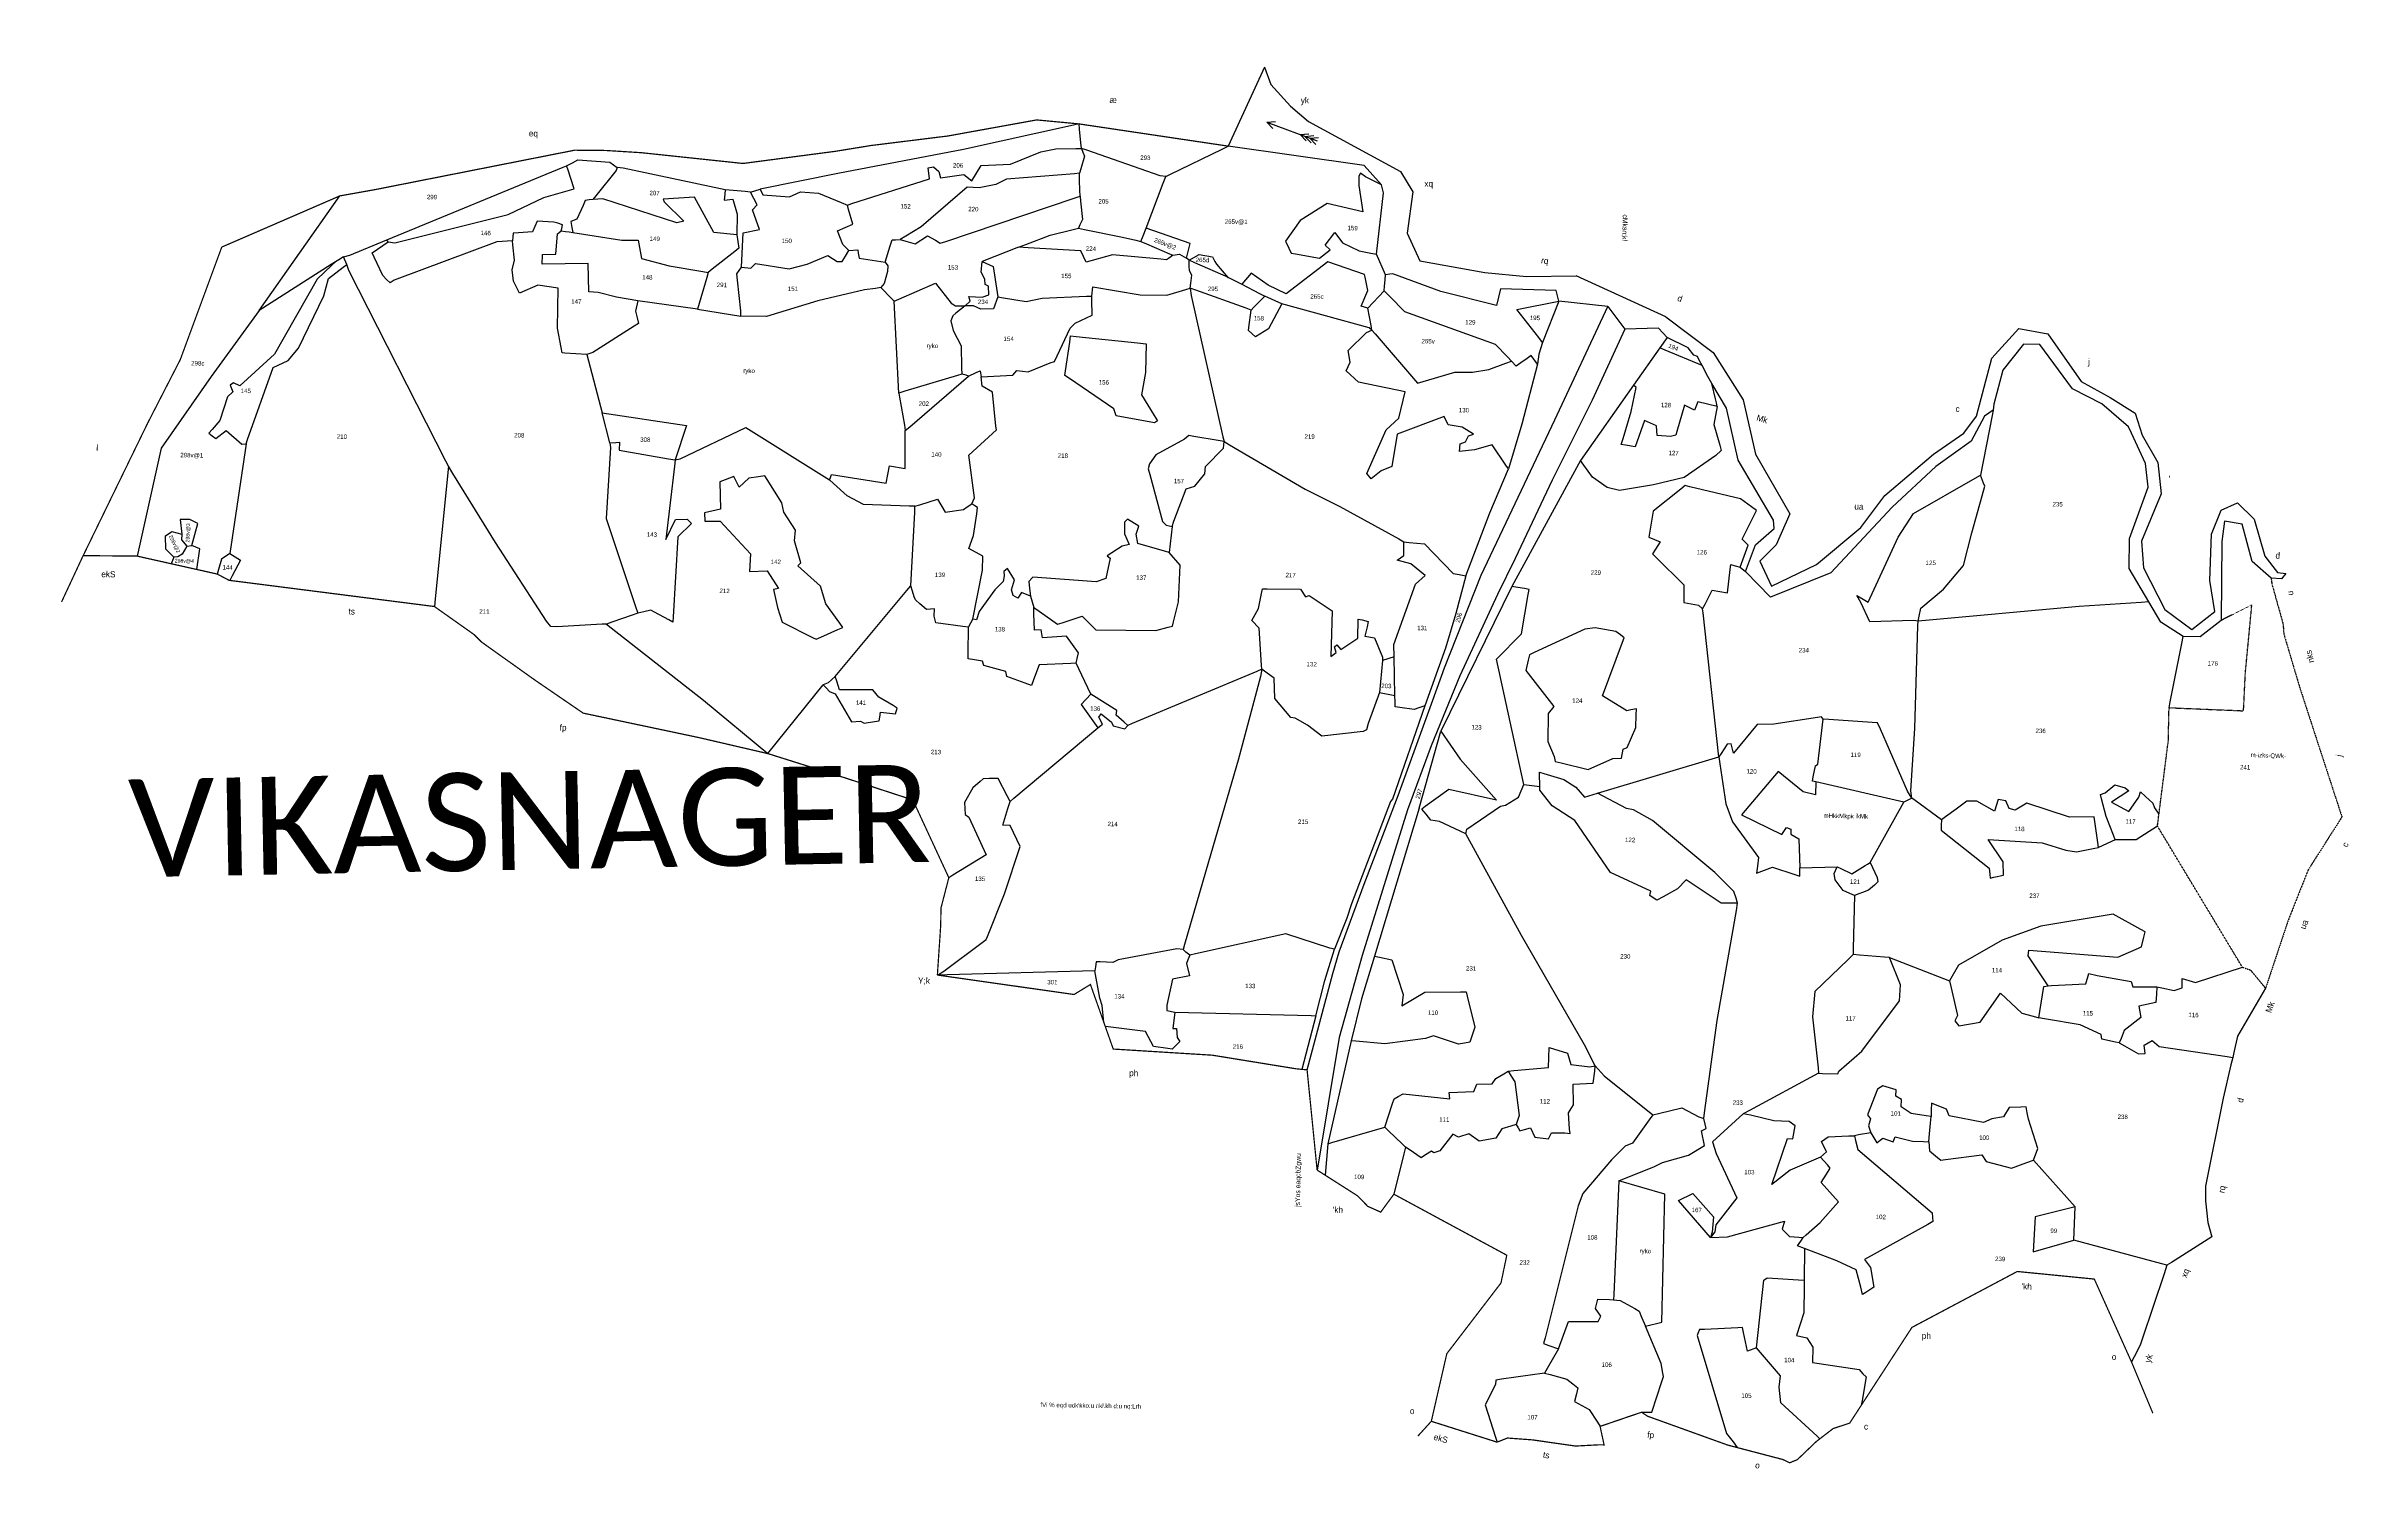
# Model space of a CAD drawing. Header units: metres. Extents: x 260312 to 264028, y 2219848 to 2222147.
import ezdxf

# ---------------------------------------------------------------- set-up
doc = ezdxf.new("R2010")
doc.units = ezdxf.units.M
doc.header["$MEASUREMENT"] = 0
doc.linetypes.add('DIVIDE', pattern=[1.25, 0.5, -0.25, 0, -0.25, 0, -0.25])
doc.linetypes.add('DOT', pattern=[0.25, 0, -0.25])
for name, color, linetype in [('C-BRDG-FOUNDATION', 2, 'Continuous'), ('OFF', 1, 'Continuous'), ('POLY_FOREST', 7, 'DOT'), ('POLY_PARCEL', 6, 'Continuous'), ('POLY_RAIL', 7, 'Continuous'), ('POLY_WATER', 4, 'Continuous'), ('SYM_ARROW', 1, 'Continuous'), ('TEXT_MAPIN', 7, 'Continuous'), ('TEXT_MAPOUT', 7, 'Continuous'), ('TEXT_PARCEL', 7, 'Continuous'), ('V_BOUND_LINE', 7, 'Continuous'), ('V_DIVIDE_LINE', 7, 'DIVIDE'), ('VILLAGE NAME', 100, 'Continuous')]:
    doc.layers.add(name, color=color, linetype=linetype)
doc.styles.get("Standard").update_dxf_attribs({"font": 'arial.ttf'})
doc.styles.add('TEXT_MAP', font='KRDEV050.TTF', dxfattribs={"height": 1.8})

# ---------------------------------------------------------------- blocks, each defined once
blk = doc.blocks.new('RIVERARROW')
for points in [[(0, 0), (3.5, 1.7)], [(0, 0), (3.5, -1.7)], [(0, 0), (24.3, 0)], [(16, 0), (19.6, 1.7)], [(16, 0), (19.6, -1.7)], [(18.4, 0), (22, 1.7)], [(18.4, 0), (22, -1.7)], [(20.7, 0), (24.3, 1.7)], [(20.7, 0), (24.3, -1.7)]]:
    blk.add_lwpolyline(points)
blk = doc.blocks.new('FW')
at = {"layer": 'OFF', "ltscale": 10, "flags": 128}
for points in [[(262764.06, 2221264.86), (262749.88, 2221232.58)], [(262928.48, 2221166.42), (262891.94, 2221182.41)], [(262904.86, 2221170.23), (262912.03, 2221161.26)], [(262960.38, 2221065.53), (262962.6, 2221063.81)], [(263181.48, 2221066.83), (263179.81, 2221064.64)]]:
    blk.add_lwpolyline(points, dxfattribs=at)
at = {"layer": 'POLY_FOREST', "ltscale": 0.1, "flags": 128}
for points in [[(263175.62, 2221064.84), (263175.93, 2221062.62), (263180.76, 2221046.4), (263181.14, 2221042.33), (263187.91, 2221020.89), (263194.59, 2221001.52), (263205.39, 2220970.29), (263205.98, 2220968.59), (263194.08, 2220949.18), (263192.65, 2220946.85), (263191.87, 2220944.78), (263184.92, 2220926.26), (263176.98, 2220900.97), (263176.25, 2220898.64)], [(263135.17, 2221011.64), (263137.31, 2221011.59), (263163.33, 2221010.96), (263165.37, 2221010.91), (263165.44, 2221013.23), (263165.86, 2221026.42), (263167.76, 2221050.92), (263168, 2221053.97), (263166.09, 2221052.95), (263155.6, 2221047.34)], [(263131.83, 2220968.41), (263132.14, 2220971.21), (263135.11, 2220998.29), (263135.17, 2221011.64)], [(263131.3, 2220963.59), (263131.55, 2220965.87), (263131.83, 2220968.41)], [(263166.7, 2220907.01), (263131.3, 2220963.59)], [(263166.7, 2220907.01), (263170.02, 2220905.89), (263174.44, 2220900.75), (263176.25, 2220898.64)]]:
    blk.add_lwpolyline(points, dxfattribs=at)
at = {"layer": 'POLY_PARCEL', "ltscale": 10, "flags": 128}
for points in [[(262689.36, 2221240.52), (262687.09, 2221239.97), (262642.78, 2221229.3), (262591.99, 2221218.77), (262560.55, 2221211.87)], [(262690.47, 2221230.62), (262690.21, 2221232.93), (262689.59, 2221238.46), (262689.36, 2221240.52)], [(262596.09, 2221206.02), (262597.89, 2221206.63), (262629.16, 2221217.17), (262628.5, 2221221.69), (262630.75, 2221222.11), (262632.85, 2221220.29), (262633.56, 2221217.72), (262643.01, 2221219.19), (262646.3, 2221216.75), (262649.96, 2221223.03), (262661.91, 2221223.7), (262674.04, 2221228.88), (262680.07, 2221230.28), (262688.2, 2221230.54), (262690.47, 2221230.62)], [(262690.47, 2221230.62), (262691.12, 2221229.11), (262691.82, 2221227.48), (262690.39, 2221222.36), (262689.87, 2221220.52)], [(262724.88, 2221219.86), (262722.63, 2221220.1), (262692.64, 2221229.91), (262690.47, 2221230.62)], [(262724.88, 2221219.86), (262726.55, 2221220.7), (262747.5, 2221231.27), (262749.88, 2221232.58)], [(262409.64, 2221188.63), (262480.62, 2221219.29), (262482.02, 2221219.89)], [(262410.19, 2221187.84), (262412.97, 2221187.5), (262458.66, 2221199.72), (262472.95, 2221206.94), (262485.2, 2221210.63), (262482.49, 2221218.51), (262482.02, 2221219.89)], [(262482.02, 2221219.89), (262484.4, 2221221.21), (262486.55, 2221222.4), (262499.46, 2221221.7), (262500.97, 2221220.67), (262502.49, 2221219.64)], [(262689.87, 2221220.52), (262687.84, 2221220.32), (262660.33, 2221217.66), (262656.11, 2221215.4), (262649.35, 2221213.94), (262644.53, 2221214.12), (262626.13, 2221197.67), (262619.99, 2221193.85), (262617.71, 2221192.42)], [(262690.3, 2221211.2), (262690.18, 2221213.7), (262690, 2221217.67), (262689.87, 2221220.52)], [(262717.32, 2221198.73), (262723.91, 2221217.14), (262724.88, 2221219.86)], [(262812.31, 2221218.03), (262809.68, 2221219.31), (262805.87, 2221221.15), (262803.75, 2221222.49), (262803.1, 2221221.34), (262803.17, 2221217.49), (262804.92, 2221206.92), (262790.42, 2221210.06), (262779.58, 2221202.98), (262773.82, 2221194.43), (262775.22, 2221191.64), (262776.18, 2221189.7), (262778.03, 2221189.4), (262787.8, 2221187.78), (262791.99, 2221191.2), (262789.9, 2221193.12), (262793.82, 2221198.27), (262796.97, 2221194.25), (262803.7, 2221191.1), (262808.55, 2221190.23), (262810.76, 2221189.84)], [(262502.49, 2221219.64), (262502.17, 2221218.33), (262494.03, 2221208.03), (262492.81, 2221206.52)], [(262546.48, 2221211.35), (262544.5, 2221211.73), (262504.95, 2221219.4), (262502.49, 2221219.64)], [(262546.48, 2221211.35), (262546.31, 2221209.56), (262546.07, 2221207.06), (262549.61, 2221207.56), (262551.42, 2221201.54), (262551.42, 2221193.13)], [(262556.78, 2221210.61), (262554.53, 2221210.77), (262546.48, 2221211.35)], [(262553.66, 2221180.04), (262553.98, 2221193.96), (262560.56, 2221195.5), (262557.61, 2221203.45), (262559.5, 2221205.42), (262556.78, 2221210.61)], [(262556.78, 2221210.61), (262560.55, 2221211.87)], [(262560.55, 2221211.87), (262561.77, 2221209.49), (262572.5, 2221208.95), (262576.94, 2221211.08), (262584.32, 2221210.65), (262593.48, 2221207.05), (262596.09, 2221206.02)], [(262617.71, 2221192.42), (262619.94, 2221191.8), (262623.86, 2221190.72), (262628.73, 2221194.13), (262631.95, 2221192.42), (262633.93, 2221191.27), (262636.16, 2221191.94), (262688.33, 2221210.48), (262690.3, 2221211.2)], [(262690.3, 2221211.2), (262690.53, 2221209.27), (262691.4, 2221201.87), (262690.42, 2221199.69), (262689.81, 2221198.33)], [(262358.45, 2221159.12), (262390.33, 2221206.13)], [(262492.81, 2221206.52), (262491.33, 2221206.24), (262489.79, 2221205.95), (262488.94, 2221203.95), (262486.55, 2221198.31), (262484.06, 2221197.4), (262484.6, 2221195.01), (262485.05, 2221192.99)], [(262494.86, 2221206.63), (262492.81, 2221206.52)], [(262551.42, 2221193.13), (262542.1, 2221193.99), (262534.07, 2221208.17), (262521.43, 2221207.13), (262521.8, 2221205.95), (262529.91, 2221198.37), (262527.12, 2221197.56), (262496.86, 2221206.85), (262494.86, 2221206.63)], [(262596.92, 2221187.58), (262594.54, 2221190.03), (262592.24, 2221195.53), (262598.41, 2221198.29), (262596.61, 2221204.26), (262596.09, 2221206.02)], [(262480.31, 2221193.57), (262480.51, 2221194.55), (262480.81, 2221195.97), (262478.8, 2221196.58), (262477.24, 2221197.05), (262470.42, 2221197.22), (262468.68, 2221192.91), (262462.95, 2221192.48), (262460.85, 2221192.32), (262460.74, 2221190.75), (262460.62, 2221189.17)], [(262511.79, 2221165.7), (262503.17, 2221167.08), (262495.69, 2221168.82), (262491.95, 2221169.06), (262491.45, 2221180.52), (262472.76, 2221179.86), (262472.82, 2221181.26), (262472.86, 2221182.28), (262472.92, 2221183.76), (262478.23, 2221184.09), (262478.82, 2221192.32), (262479.52, 2221192.91), (262480.31, 2221193.57)], [(262480.31, 2221193.57), (262482, 2221193.36), (262483.46, 2221193.18), (262485.05, 2221192.99)], [(262485.05, 2221192.99), (262504.91, 2221190.25), (262511.47, 2221190.25), (262512.96, 2221182.94), (262524.27, 2221180.1), (262537.96, 2221178.05), (262540.14, 2221177.73)], [(262551.42, 2221193.13), (262552.41, 2221187.78), (262550.73, 2221186.4), (262541.78, 2221179.07), (262540.14, 2221177.73)], [(262611.79, 2221183.19), (262613.75, 2221189.75), (262614.47, 2221192.18), (262615.84, 2221192.28), (262617.71, 2221192.42)], [(262665.76, 2221190.12), (262668.64, 2221191.26), (262678.5, 2221195.18), (262687.72, 2221197.75), (262689.81, 2221198.33)], [(262689.81, 2221198.33), (262692.36, 2221197.84), (262707.73, 2221194.92), (262713.22, 2221193.76), (262715.24, 2221193.33)], [(262715.24, 2221193.33), (262716.12, 2221195.61), (262717.32, 2221198.73)], [(262715.24, 2221193.33), (262717.48, 2221192.41), (262726.99, 2221188.52), (262728.34, 2221187.97)], [(262733.86, 2221186.82), (262735.21, 2221192.83), (262717.32, 2221198.73)], [(262392.29, 2221181.5), (262394.75, 2221182.19), (262409.64, 2221188.63)], [(262460.62, 2221189.17), (262454.22, 2221188.67), (262413, 2221172.36), (262411.39, 2221171.27), (262409.83, 2221172.56), (262408.36, 2221174.23), (262404.65, 2221181.58), (262403.8, 2221183.27), (262405.92, 2221184.78), (262410.19, 2221187.84)], [(262410.19, 2221187.84), (262409.64, 2221188.63)], [(262491.6, 2221143.54), (262482.66, 2221143.99), (262481.53, 2221144.04), (262481.08, 2221146.3), (262479.53, 2221154.07), (262479.49, 2221170.34), (262471.23, 2221171.34), (262463.8, 2221167.95), (262461.25, 2221172.83), (262460.69, 2221177.45), (262461.56, 2221181.37), (262460.82, 2221187.55), (262460.62, 2221189.17)], [(262553.66, 2221180.04), (262557.36, 2221179.69), (262559.22, 2221181.7), (262572.97, 2221179.76), (262580.12, 2221181.7), (262588.44, 2221185.42), (262592.28, 2221183.09), (262594.39, 2221183.04), (262595.62, 2221185.25), (262596.92, 2221187.58)], [(262596.92, 2221187.58), (262600.56, 2221187.95), (262600.8, 2221186.56), (262601.16, 2221184.53), (262602.97, 2221184.3), (262611.79, 2221183.19)], [(262611.79, 2221183.19), (262612.91, 2221181.64), (262612.76, 2221179.31), (262611.57, 2221174.48), (262610.18, 2221172.8)], [(262644.45, 2221165.94), (262646.43, 2221167.92), (262645.94, 2221169.82), (262651.29, 2221169.57), (262654.01, 2221170.56), (262653.85, 2221174.09), (262652.45, 2221174.83), (262652.28, 2221176.89), (262650.72, 2221179.69), (262651.12, 2221184.14)], [(262665.76, 2221190.12), (262651.12, 2221184.14)], [(262651.12, 2221184.14), (262655.56, 2221182.13), (262657.39, 2221171.61), (262657.7, 2221169.82)], [(262728.34, 2221187.97), (262727.45, 2221187.31), (262726.5, 2221186.61), (262725.78, 2221186.08), (262723.45, 2221186.26), (262703.89, 2221187.72), (262693.23, 2221184.5), (262690.92, 2221189.13), (262669.62, 2221189.97), (262665.76, 2221190.12)], [(262728.34, 2221187.97), (262731.02, 2221188.46), (262733.86, 2221186.82)], [(262734.93, 2221186.04), (262733.86, 2221186.82)], [(262734.93, 2221186.04), (262738.9, 2221188.45), (262744.32, 2221187.58), (262745.39, 2221185.79), (262746.06, 2221184.68), (262750.8, 2221179.36), (262750.98, 2221179.28)], [(262750.98, 2221179.28), (262737.27, 2221185.05), (262734.93, 2221186.04)], [(262735.61, 2221174.71), (262735.83, 2221176.71), (262736.19, 2221180.04), (262735.13, 2221181.78), (262735.04, 2221183.67), (262734.93, 2221186.04)], [(262807.74, 2221167.93), (262804.93, 2221168.61), (262807.54, 2221175.09), (262806.34, 2221180.39), (262806.09, 2221181.47), (262791.18, 2221186.32), (262774.53, 2221173.17), (262767.17, 2221176.56), (262760.2, 2221181.2), (262756.52, 2221176.75)], [(262389.06, 2221179.36), (262387.62, 2221177.95), (262381.77, 2221172.24), (262364.95, 2221141.57), (262351.09, 2221128.41), (262348.6, 2221129.69), (262347.25, 2221128.63), (262348.31, 2221126.04), (262346.3, 2221123.9), (262343.29, 2221114.23), (262340.19, 2221110.6), (262338.92, 2221109.11), (262340.33, 2221108.04), (262341.81, 2221106.92), (262345.88, 2221110.28), (262352.43, 2221104.8), (262354.08, 2221105.02)], [(262354.08, 2221105.02), (262354.69, 2221106.83), (262364.49, 2221136.14), (262370.58, 2221139.04), (262374.64, 2221144.18), (262384.54, 2221165.53), (262386.26, 2221172.63), (262392.14, 2221177.26), (262393.62, 2221178.39)], [(262389.06, 2221179.36), (262387.35, 2221178.23), (262358.45, 2221159.12)], [(262392.29, 2221181.5), (262390.38, 2221180.23), (262389.06, 2221179.36)], [(262393.62, 2221178.39), (262392.29, 2221181.5)], [(262436.24, 2221097.35), (262435.2, 2221099.32), (262394.53, 2221175.9), (262393.62, 2221178.39)], [(262540.14, 2221177.73), (262539.57, 2221175.66), (262536.02, 2221162.82)], [(262553.66, 2221160.18), (262553.66, 2221162.32), (262552.08, 2221174.8), (262551.76, 2221177.3), (262553.66, 2221180.04)], [(262695.79, 2221170.85), (262696.16, 2221174.57), (262715.29, 2221171.7), (262726.14, 2221171.7), (262733.85, 2221174.15), (262735.61, 2221174.71)], [(262735.61, 2221174.71), (262735.98, 2221171.84), (262749.9, 2221114.74), (262750.38, 2221112.78)], [(262760.38, 2221166.29), (262758.4, 2221166.97), (262737.88, 2221173.94), (262735.61, 2221174.71)], [(262750.98, 2221179.28), (262756.52, 2221176.75)], [(262756.52, 2221176.75), (262763.66, 2221173.11), (262765.81, 2221172.01)], [(262814.22, 2221175.1), (262807.74, 2221167.93)], [(262814.22, 2221175.1), (262814.34, 2221176.92), (262814.49, 2221179.46), (262814.62, 2221181.57)], [(262866.29, 2221147.44), (262864.57, 2221149.18), (262859.71, 2221154.08), (262822.65, 2221166.66), (262816.35, 2221172.97), (262814.22, 2221175.1)], [(262657.7, 2221169.82), (262655.99, 2221165.04), (262650.88, 2221164.79), (262647.83, 2221166.11), (262644.45, 2221165.94)], [(262651.51, 2221137.28), (262664.31, 2221138.24), (262665.96, 2221140.09), (262670.56, 2221139.68), (262679.41, 2221143.44), (262681.04, 2221144.13), (262682.07, 2221146.4), (262687.14, 2221157.63), (262689.2, 2221159.69), (262696.04, 2221163.05), (262695.85, 2221169.19), (262695.79, 2221170.85)], [(262657.7, 2221169.82), (262659.94, 2221169.51), (262669.16, 2221168.23), (262675.68, 2221169.7), (262693.6, 2221170.73), (262695.79, 2221170.85)], [(262772.87, 2221168.98), (262767.63, 2221158.86), (262762.39, 2221155.46), (262759.51, 2221157.99), (262759.64, 2221159.21), (262760.38, 2221166.29)], [(262765.81, 2221172.01), (262764.15, 2221170.26), (262761.47, 2221167.44), (262760.38, 2221166.29)], [(262772.87, 2221168.98), (262765.81, 2221172.01)], [(262809.52, 2221159.07), (262808.4, 2221160), (262772.87, 2221168.98)], [(262809.52, 2221159.07), (262809.16, 2221160.88), (262807.74, 2221167.93)], [(262878.69, 2221155.26), (262877.14, 2221157.17), (262868.05, 2221168.42), (262885.04, 2221172.1)], [(262885.04, 2221172.1), (262878.69, 2221155.26)], [(262358.45, 2221159.12), (262339.53, 2221132.1), (262319.71, 2221102.68), (262310.69, 2221058.74)], [(262685.67, 2221140.35), (262687.11, 2221151.99), (262687.43, 2221154.54), (262689.71, 2221154.34), (262714.62, 2221152.17), (262718.11, 2221151.87), (262718.11, 2221140.22), (262716.6, 2221131.19), (262721.84, 2221122.85), (262723.19, 2221120.71), (262722.09, 2221119.89), (262706.53, 2221122.55), (262705.51, 2221125.36), (262687.25, 2221137.27), (262685.43, 2221138.46), (262685.67, 2221140.35)], [(262865.81, 2221103.76), (262864.75, 2221105.28), (262859.09, 2221113.4), (262851.95, 2221111.19), (262845.78, 2221110.39), (262846, 2221113.55), (262848.2, 2221114.35), (262849.38, 2221116.86), (262851.43, 2221117.6), (262846.81, 2221120.39), (262841, 2221121.2), (262839.38, 2221124.5), (262820.48, 2221117.08), (262818.57, 2221103.85), (262814.23, 2221102.08), (262810.26, 2221098.78), (262808.5, 2221100.83), (262815.92, 2221118.77), (262821.07, 2221123.56), (262823.42, 2221134.21), (262804.38, 2221137.89), (262799.3, 2221142.39), (262800.92, 2221145.91), (262799.97, 2221150.55), (262807.25, 2221158.05), (262809.52, 2221159.07)], [(262809.52, 2221159.07), (262810.87, 2221157.55), (262828.27, 2221137.91), (262843.35, 2221142.61), (262850.57, 2221142.75), (262857.18, 2221143.86), (262864.04, 2221146.56), (262866.29, 2221147.44)], [(262878.69, 2221155.26), (262877.24, 2221150.41), (262876.85, 2221146.44)], [(262929.21, 2221158.07), (262926.33, 2221153.84)], [(262876.85, 2221146.44), (262870.94, 2221121.93), (262865.81, 2221103.76)], [(262876.85, 2221146.44), (262874.14, 2221149.82), (262872.54, 2221148.64), (262870.09, 2221146.84), (262868.24, 2221145.48), (262866.29, 2221147.44)], [(262926.33, 2221153.84), (262915.92, 2221138.55)], [(262943.55, 2221146.98), (262928.5, 2221152.97), (262926.33, 2221153.84)], [(262621.12, 2221115.02), (262622.87, 2221116.58), (262646.41, 2221137.58)], [(262646.41, 2221137.58), (262645.34, 2221137.87), (262643.62, 2221138.33)], [(262646.41, 2221137.58), (262649.44, 2221138.99), (262651.03, 2221139.73), (262651.51, 2221137.28)], [(262648.56, 2221085.74), (262649.59, 2221088.22), (262646.98, 2221105.54), (262656.43, 2221114.41), (262658.01, 2221115.9), (262657.82, 2221117.51), (262656.16, 2221131.25), (262651.92, 2221133.51), (262651.51, 2221137.28)], [(262915.92, 2221138.55), (262894.87, 2221107.67)], [(262949.93, 2221130.57), (262942, 2221132.22), (262940.74, 2221128.83), (262936.68, 2221130.86), (262933.8, 2221120.11), (262933.39, 2221118.57), (262931.26, 2221117.99), (262925.83, 2221118.38), (262925.54, 2221122.24), (262920.61, 2221124.27), (262917.02, 2221113.52), (262913.08, 2221114.19), (262911.31, 2221114.49), (262912, 2221116.92), (262915.09, 2221127.84), (262917.02, 2221137.61), (262915.92, 2221138.55)], [(262949.93, 2221130.57), (262949.59, 2221131.96), (262949.19, 2221133.59), (262947.67, 2221139.8)], [(262949.93, 2221130.57), (262948.77, 2221123.21), (262951.26, 2221114.82), (262951.87, 2221112.75), (262949.74, 2221110.62), (262937.06, 2221101.52), (262924.66, 2221098.33), (262911.01, 2221095.81), (262905.87, 2221096.89), (262899.87, 2221100.96), (262896.3, 2221105.74), (262894.87, 2221107.67)], [(263061.86, 2221130.98), (263061.48, 2221128.84), (263057.14, 2221104.48)], [(262501.49, 2221108.01), (262498.2, 2221120.04)], [(262501.49, 2221108.01), (262501.82, 2221106.05), (262500.5, 2221077.22), (262513.05, 2221041.84), (262514.02, 2221039.13)], [(262501.49, 2221108.01), (262503.86, 2221108.16), (262505.37, 2221108.25), (262505.37, 2221105.04), (262525.32, 2221101.94), (262528.1, 2221101.5)], [(262750.38, 2221112.78), (262747.99, 2221113.21), (262738.06, 2221114.72), (262736.01, 2221115.03), (262734.33, 2221113.57), (262722.79, 2221107.02), (262720.3, 2221103.23), (262719.86, 2221101.27), (262720.54, 2221098.91), (262725.93, 2221080.03), (262727.53, 2221078.48), (262729.9, 2221078.07)], [(262729.9, 2221078.07), (262730.61, 2221080.21), (262735.36, 2221093.39), (262738.84, 2221094.58), (262742.79, 2221099.59), (262743.05, 2221102.62), (262750.16, 2221110.13), (262750.38, 2221112.78)], [(262750.38, 2221112.78), (262752.56, 2221111.56), (262783.57, 2221094.15), (262797.78, 2221087.39), (262821.82, 2221074.59), (262823.95, 2221073.46)], [(262894.87, 2221107.67), (262868.05, 2221056.15)], [(262354.08, 2221105.02), (262348.3, 2221060.48)], [(262528.1, 2221101.5), (262527.84, 2221099), (262524.81, 2221069.2), (262528.6, 2221077.43), (262533.37, 2221077.59), (262535.1, 2221075.87), (262529.67, 2221070.42), (262528.35, 2221037.86), (262528.26, 2221035.75), (262526.62, 2221036.61), (262520.73, 2221039.69), (262519.29, 2221040.44), (262516.45, 2221039.73), (262514.02, 2221039.13)], [(262858.58, 2221085.76), (262865.81, 2221103.76)], [(262964.55, 2221090.07), (262960.09, 2221093.2), (262939.4, 2221097.82), (262937.55, 2221098.24), (262935.77, 2221096.77), (262924.76, 2221087.68), (262923.12, 2221077.13), (262927.76, 2221075.29), (262925.89, 2221072.22), (262924.76, 2221070.36), (262926.28, 2221068.91), (262937.64, 2221058.06), (262937.83, 2221050.9), (262943.73, 2221049.83), (262945.48, 2221048.45)], [(263032.84, 2221045), (263031, 2221045.12), (263013.37, 2221044.27), (263009.58, 2221052.13), (263007.84, 2221054.89), (263010.41, 2221053.47), (263012.47, 2221052.33), (263024.24, 2221078.87), (263030.22, 2221088.56), (263055.04, 2221103.24), (263057.14, 2221104.48)], [(263032.84, 2221045), (263033.22, 2221046.94), (263033.87, 2221050.23), (263042.88, 2221058.02), (263050.86, 2221067.78), (263054, 2221081.09), (263058.57, 2221098.69), (263058.93, 2221100.07), (263058.4, 2221101.37), (263058.01, 2221102.34), (263057.14, 2221104.48)], [(262436.24, 2221097.35), (262431.8, 2221043.54), (262431.55, 2221040.4)], [(262501.41, 2221034.51), (262499.65, 2221034.39), (262481.33, 2221033.09), (262478.84, 2221033.09), (262477.09, 2221035.31), (262455.84, 2221066.73), (262438.14, 2221094.45), (262436.24, 2221097.35)], [(262595.93, 2221036.56), (262590.08, 2221044.22), (262587.85, 2221051.32), (262578.54, 2221059.48), (262579.69, 2221060.71), (262576.97, 2221069.53), (262577.39, 2221073.9), (262572.53, 2221081.06), (262571.62, 2221084.84), (262565.51, 2221094.22), (262564.53, 2221095.72), (262561.98, 2221095.29), (262558.11, 2221094.65), (262554.24, 2221090.95), (262552.02, 2221095.14), (262548.44, 2221093.8), (262546.33, 2221093), (262546.85, 2221081.85), (262540.3, 2221080.32), (262540.55, 2221076.86), (262546.72, 2221076.94), (262559.25, 2221064.01), (262559, 2221056.84), (262566.17, 2221057.25), (262570.87, 2221050.07), (262568.82, 2221049.66), (262570.63, 2221042.41), (262572.52, 2221036.49), (262584.92, 2221030.57), (262586.53, 2221029.81), (262588.35, 2221030.66), (262595.25, 2221033.9), (262597.24, 2221034.84), (262595.93, 2221036.56)], [(262625.58, 2221084.43), (262623.23, 2221084.47), (262604.75, 2221084.78), (262597.99, 2221088.16), (262592.42, 2221093.08), (262590.82, 2221094.5)], [(262945.48, 2221048.45), (262946.42, 2221050.34), (262949.25, 2221056.04), (262955.44, 2221055.07), (262956.35, 2221064.6), (262956.53, 2221066.52), (262958.33, 2221066.06), (262960.38, 2221065.53), (262963.48, 2221074.54), (262960.96, 2221076.86), (262965.78, 2221086.98), (262966.57, 2221088.65), (262964.55, 2221090.07)], [(262624.43, 2221052.13), (262625.5, 2221082), (262625.58, 2221084.43)], [(262625.58, 2221084.43), (262627.55, 2221085.09), (262634.72, 2221087.48), (262637.85, 2221082.29), (262645.26, 2221083.44), (262646.78, 2221084.5), (262648.56, 2221085.74)], [(262649.8, 2221039.14), (262653.43, 2221059.01), (262653.43, 2221064.63), (262647.67, 2221067.73), (262649.45, 2221073.01), (262650.63, 2221081.83), (262650.96, 2221084.31), (262649.86, 2221084.96), (262648.56, 2221085.74)], [(262728.88, 2221067.52), (262716.14, 2221070.89), (262715.38, 2221074.72), (262716.41, 2221078), (262711.83, 2221080.72), (262710.59, 2221079.42), (262710.66, 2221074.76), (262712.58, 2221070.38), (262709.83, 2221069.7), (262703.87, 2221065.73), (262705.04, 2221064.7), (262703.46, 2221056.47), (262699.56, 2221055.03), (262673.79, 2221056.47), (262672.21, 2221054.69), (262672.56, 2221051.93), (262672.96, 2221048.81)], [(262849.31, 2221060.09), (262858.58, 2221085.76)], [(262332.84, 2221063.47), (262335.14, 2221072.38), (262331.78, 2221073.92), (262327.94, 2221073.8), (262328.71, 2221067.9)], [(262729.9, 2221078.07), (262728.88, 2221067.52)], [(262820.79, 2221026.81), (262820.61, 2221031.81), (262828.93, 2221056.37), (262832.74, 2221059.91), (262826.93, 2221064.57), (262821.32, 2221065.94), (262823.98, 2221067.88), (262823.96, 2221070.72), (262823.95, 2221073.46)], [(262823.95, 2221073.46), (262826.14, 2221073.29), (262832.33, 2221072.8), (262844.17, 2221060.97), (262846.54, 2221060.56), (262849.31, 2221060.09)], [(262325.58, 2221058.51), (262322.33, 2221061.71), (262322.09, 2221067.19), (262324.63, 2221068.91), (262328.71, 2221067.9)], [(262330.83, 2221063.17), (262328.94, 2221059.87), (262327.29, 2221058.69), (262325.58, 2221058.51)], [(262328.71, 2221067.9), (262328.59, 2221065.65), (262330.83, 2221063.17)], [(262330.83, 2221063.17), (262332.84, 2221063.47)], [(262335.06, 2221053.72), (262336.08, 2221062.06), (262332.84, 2221063.47)], [(262348.3, 2221060.48), (262345, 2221058.1), (262343.87, 2221053.92), (262343.36, 2221052.02)], [(262348.3, 2221060.48), (262352.67, 2221057.82), (262349.41, 2221051.4), (262348.46, 2221049.53)], [(262674.4, 2221044.29), (262676.67, 2221042.73), (262682.25, 2221038.91), (262684.19, 2221037.58), (262686, 2221038.22), (262694.06, 2221041.08), (262699.75, 2221035.66), (262724.08, 2221035.8), (262728.99, 2221037.16), (262730.73, 2221037.65), (262731.11, 2221039.35), (262732.99, 2221047.58), (262733.47, 2221062.45), (262728.88, 2221067.52)], [(262325.58, 2221058.51), (262324.63, 2221055.87)], [(262594.44, 2221014.89), (262622.89, 2221050.21), (262624.43, 2221052.13)], [(262648.08, 2221035.74), (262645.83, 2221036.03), (262634.9, 2221037.39), (262634.16, 2221040.03), (262634.16, 2221042.99), (262631.03, 2221042.66), (262628.24, 2221044.95), (262626.41, 2221046.45), (262625.95, 2221047.77), (262625.18, 2221049.97), (262624.43, 2221052.13)], [(262672.96, 2221048.81), (262669.4, 2221050.24), (262667.89, 2221047.85), (262666.04, 2221048.94), (262665.29, 2221051.27), (262666.39, 2221055.37), (262663.51, 2221059.89), (262662, 2221058.66), (262662.21, 2221056.88), (262661.8, 2221054.55), (262658.57, 2221051.06), (262652.34, 2221042.23), (262651.31, 2221038.86), (262649.8, 2221039.14)], [(262767.32, 2221020.84), (262767.17, 2221022.52), (262765.88, 2221037.5), (262762.94, 2221040.51), (262765.45, 2221045.41), (262766.51, 2221050.78), (262767.03, 2221053.45), (262768.82, 2221053.47), (262782.4, 2221053.6), (262784.41, 2221050.51), (262785.92, 2221051), (262795.32, 2221045.05), (262795.11, 2221026.53), (262797.26, 2221028.18), (262796.62, 2221030.48), (262797.48, 2221031.19), (262799.13, 2221029.33), (262805.95, 2221034.14), (262805.95, 2221041.82), (262807.57, 2221041.55), (262810.04, 2221040.96), (262809.6, 2221038.8), (262808.82, 2221034.99), (262812.7, 2221034.35), (262816.15, 2221026.59), (262816.15, 2221025.16)], [(262849.31, 2221060.09), (262845.56, 2221044.75), (262841.6, 2221030.7), (262833.62, 2221007.18)], [(262868.05, 2221056.15), (262840.26, 2220996.99)], [(262874.23, 2220975.97), (262862.33, 2221026.56), (262872.29, 2221037.07), (262874.69, 2221053.03), (262875, 2221055.07), (262873.18, 2221055.35), (262870.38, 2221055.79), (262868.05, 2221056.15)], [(263126.2, 2221054.42), (263123.08, 2221054.14), (263098.04, 2221051.95), (263032.84, 2221045)], [(262672.96, 2221048.81), (262674.4, 2221044.29)], [(262692.01, 2221021.94), (262692.4, 2221023.81), (262692.9, 2221026.19), (262687.83, 2221032.83), (262678.23, 2221031.95), (262677.55, 2221035.23), (262674.95, 2221035.09), (262674.55, 2221041.67), (262674.4, 2221044.29)], [(262953.09, 2220988.53), (262945.69, 2221046.77), (262945.48, 2221048.45)], [(263031.56, 2220973.2), (263031.17, 2220976.16), (263032.33, 2221001.45), (263032.8, 2221043.19), (263032.84, 2221045)], [(262514.02, 2221039.13), (262511.75, 2221038.3), (262503.62, 2221035.32), (262501.41, 2221034.51)], [(262501.41, 2221034.51), (262503.32, 2221033.07), (262541.21, 2221004.35), (262567.75, 2220983.14)], [(262648.08, 2221035.74), (262649, 2221037.56), (262649.8, 2221039.14)], [(262692.01, 2221021.94), (262689.79, 2221021.8), (262677.01, 2221020.99), (262674.83, 2221014.87), (262674.04, 2221012.67), (262671.51, 2221013.52), (262663.99, 2221016.05), (262663.58, 2221018.11), (262654.59, 2221020.33), (262654.01, 2221022.14), (262650.82, 2221022.6), (262648.16, 2221022.97), (262648.15, 2221025.28), (262648.08, 2221035.74)], [(262913.28, 2221034.36), (262913.88, 2221036.08), (262912.31, 2221037.26), (262910.52, 2221038.61), (262902.04, 2221039.95), (262897.83, 2221039.28), (262877.53, 2221029.55), (262875.57, 2221028.61), (262875.1, 2221026.4), (262874.23, 2221022.2), (262885.82, 2221007.84), (262883.64, 2221004.9), (262883.64, 2220993.56), (262886.41, 2220987.51), (262886.84, 2220985.5), (262889.19, 2220984.97), (262900.19, 2220982.48), (262910.11, 2220987.1), (262913.64, 2220987.27), (262914.23, 2220990.96), (262915.91, 2220991.72), (262919.19, 2220999.87), (262919.3, 2221004.94), (262919.35, 2221007.42), (262917.13, 2221006.94), (262915.49, 2221006.59), (262905.57, 2221012.39), (262913.28, 2221034.36)], [(263135.17, 2221011.64), (263135.6, 2221013.98), (263139.91, 2221037.7), (263140.43, 2221040.55)], [(262816.15, 2221025.16), (262815.15, 2221012.23)], [(262820.79, 2221026.81), (262816.15, 2221025.16)], [(262821.38, 2221011.09), (262820.79, 2221026.81)], [(262594.44, 2221014.89), (262593.11, 2221013.63), (262591.64, 2221012.26), (262589.65, 2221011.42)], [(262589.65, 2221011.42), (262590.87, 2221010.17), (262592.21, 2221008.79), (262594.53, 2221007.88), (262601.37, 2220996.6), (262604.99, 2220997.01), (262606.55, 2220996.19), (262610.64, 2220996.86), (262612.57, 2220997.18), (262612.77, 2220998.66), (262613.06, 2221000.8), (262619.16, 2221000.14), (262619.82, 2221002.53), (262618.18, 2221003.46), (262612.24, 2221006.82), (262609.77, 2221009.75), (262596.34, 2221009.46), (262595.11, 2221012.98), (262594.44, 2221014.89)], [(262698.11, 2221009.53), (262693.13, 2221019.75), (262692.01, 2221021.94)], [(262767.32, 2221020.84), (262765.23, 2221019.92), (262715.13, 2220997.89), (262713.39, 2220997.13)], [(262767.32, 2221020.84), (262766.82, 2221017.88), (262758.35, 2220983.87), (262747.09, 2220942.4), (262737.95, 2220908.72), (262737.39, 2220906.66)], [(262815.15, 2221012.23), (262810.8, 2220999.57), (262810.08, 2220996.94), (262808.74, 2220996.29), (262792.02, 2220994.08), (262786.13, 2220998.52), (262781.11, 2221001.25), (262779.32, 2221001.53), (262772.71, 2221009), (262772.28, 2221017.24), (262769.49, 2221019.26), (262767.32, 2221020.84)], [(262567.75, 2220983.14), (262589.65, 2221011.42)], [(262698.11, 2221009.53), (262694.34, 2221005.22), (262701.29, 2220995.9)], [(262713.39, 2220997.13), (262711.91, 2220998.4), (262708.61, 2221001.24), (262708.81, 2221003.02), (262698.11, 2221009.53)], [(262833.62, 2221007.18), (262821.19, 2220969.12), (262820.35, 2220968.09), (262805.3, 2220926.35), (262803.45, 2220920.52), (262798.65, 2220907.89)], [(262815.15, 2221012.23), (262821.38, 2221011.09)], [(262833.62, 2221007.18), (262831.14, 2221006.24), (262829.29, 2221005.55), (262823.46, 2221006.3), (262821.55, 2221006.55), (262821.48, 2221008.42), (262821.38, 2221011.09)], [(262995.09, 2221004.55), (262994.45, 2221005.55), (262992.82, 2221005.2), (262975.19, 2221002.2), (262968.32, 2221001.91), (262958.93, 2220990.2), (262957.96, 2220993.87), (262956.42, 2220993.78), (262953.96, 2220989.9), (262953.09, 2220988.53)], [(262992.52, 2220979.06), (262991.17, 2220979.35), (262991.51, 2220981.17), (262992.33, 2220985.54), (262993.3, 2220986.31), (262994.86, 2221002.19), (262995.09, 2221004.55)], [(263031.56, 2220973.2), (263029.78, 2220976.01), (263018.34, 2221000.85), (263017.17, 2221003.39), (263014.96, 2221003.5), (262997.38, 2221004.43), (262995.09, 2221004.55)], [(262666.18, 2220965.47), (262667.71, 2220966.8), (262701.29, 2220995.9)], [(262701.29, 2220995.9), (262703.1, 2220997.47), (262701.53, 2221000.28), (262702.49, 2221001.58), (262706.74, 2220998.29), (262707.49, 2220996.79), (262712.23, 2220995.76), (262713.39, 2220997.13)], [(262832.03, 2220965.6), (262840.26, 2220996.99)], [(262840.26, 2220996.99), (262848.3, 2220985.82), (262863.29, 2220969.48), (262843.84, 2220973.34), (262834.45, 2220966.33), (262833.1, 2220965.31)], [(262904.21, 2220973.01), (262953.09, 2220988.53)], [(262953.09, 2220988.53), (262953.55, 2220985.75), (262956.22, 2220969.59), (262959.12, 2220962.32), (262969.87, 2220948.1), (262969.49, 2220944.56), (262969.19, 2220941.7), (262971.26, 2220942.51), (262975.67, 2220944.22), (262984.74, 2220941.36), (262986.71, 2220940.74), (262986.66, 2220942.69), (262986.62, 2220944.12)], [(262851.11, 2220955.52), (262851.49, 2220957.47), (262864.94, 2220966.96), (262866.97, 2220967.45), (262872.2, 2220970.84), (262874.23, 2220975.97)], [(262874.23, 2220975.97), (262880.75, 2220975.21)], [(262880.75, 2220975.21), (262880.68, 2220976.9), (262880.6, 2220978.96), (262880.51, 2220981.1), (262882.33, 2220980.59), (262890.48, 2220978.3), (262895.33, 2220975.19), (262898.91, 2220971.32), (262904.21, 2220973.01)], [(262992.52, 2220979.06), (262992.47, 2220973.89), (262987.44, 2220974.9), (262977.19, 2220983.04), (262962.65, 2220965.23), (262979.2, 2220957.58), (262981.05, 2220960.43), (262982.73, 2220959.76), (262982.81, 2220957.75), (262986.09, 2220955.82), (262986.62, 2220944.12)], [(263028.34, 2220971.42), (262992.52, 2220979.06)], [(263114.3, 2220957.71), (263113.51, 2220959.65), (263110.44, 2220967.17), (263108.48, 2220974.29), (263108.03, 2220975.93), (263109.92, 2220976.66), (263113.79, 2220980.02), (263117.94, 2220978.85), (263119.4, 2220977.69), (263112.55, 2220972.95), (263119.62, 2220969.3), (263123.49, 2220975.21), (263124.15, 2220977.33), (263126.2, 2220975.5), (263129.25, 2220972.8), (263129.91, 2220970.91), (263131.83, 2220968.41)], [(262666.18, 2220965.47), (262664.95, 2220967.73), (262661.19, 2220974.66), (262657.63, 2220974.56), (262655.18, 2220974.49), (262653.97, 2220973.4), (262650.98, 2220970.71), (262647.77, 2220964.78), (262648.1, 2220959.85), (262649.66, 2220958.78), (262656.83, 2220943.72), (262643.52, 2220935.16), (262641.92, 2220934.13)], [(262961.74, 2220929.37), (262958.85, 2220929.3), (262955.07, 2220929.21), (262940.65, 2220938.41), (262937.25, 2220934.73), (262931.56, 2220931.49), (262928.92, 2220929.99), (262927.45, 2220930.95), (262926.12, 2220931.83), (262926.41, 2220933.57), (262909.95, 2220940.93), (262895.14, 2220961.73), (262885.94, 2220967.56), (262880.8, 2220973.76), (262880.75, 2220975.21)], [(262961.74, 2220929.37), (262961.06, 2220931.34), (262960.11, 2220934.06), (262952.21, 2220941.71), (262926.67, 2220962.29), (262918.93, 2220966.42), (262915.98, 2220967.01), (262904.21, 2220973.01)], [(263015.17, 2220946.83), (263028.34, 2220971.42)], [(263031.56, 2220973.2), (263028.34, 2220971.42)], [(263043.73, 2220964.63), (263032.96, 2220972.21), (263031.56, 2220973.2)], [(263107.52, 2220954.5), (263107.22, 2220956.45), (263105.61, 2220966.89), (263095.63, 2220966.53), (263078.21, 2220971.91), (263073.53, 2220969.07), (263071.13, 2220969.66), (263069.67, 2220972.71), (263066.52, 2220973.3), (263065.22, 2220968.42), (263057.93, 2220972.43), (263053.92, 2220972.28), (263049.63, 2220969.05), (263045.33, 2220965.83), (263043.73, 2220964.63)], [(262637.97, 2220894.61), (262640.62, 2220896.28), (262655.82, 2220908.09), (262657.53, 2220909.41), (262657.99, 2220910.64), (262664.53, 2220928), (262670.63, 2220947.31), (262666.45, 2220955.73), (262663.44, 2220955.87), (262665.35, 2220962.58), (262666.18, 2220965.47)], [(262832.03, 2220965.6), (262815, 2220905.32)], [(262851.11, 2220955.52), (262848.82, 2220956.55), (262840.36, 2220960.37), (262836.77, 2220960.86), (262834.85, 2220963.19), (262833.1, 2220965.31)], [(263043.73, 2220964.63), (263043.68, 2220962.46), (263043.64, 2220960.39), (263063.46, 2220945.3), (263063.68, 2220942.92), (263063.83, 2220941.36), (263065.42, 2220941.72), (263069.29, 2220942.6), (263069.08, 2220948.01), (263062.74, 2220956.89), (263084.69, 2220955.94), (263094.32, 2220953.17), (263098.63, 2220952.59), (263106.02, 2220954.18), (263107.52, 2220954.5)], [(263114.3, 2220957.71), (263107.52, 2220954.5)], [(263131.3, 2220963.59), (263122.83, 2220957.93), (263114.3, 2220957.71)], [(262905.2, 2220862.42), (262900.65, 2220870.87), (262874.34, 2220914.82), (262851.11, 2220955.52)], [(262986.62, 2220944.12), (263001.81, 2220944.8)], [(263008.98, 2220933.38), (263007.15, 2220934.12), (263004.43, 2220935.22), (263001.05, 2220939.47), (263000.64, 2220942.12), (263001.81, 2220944.8)], [(263001.81, 2220944.8), (263003.07, 2220944.23), (263007.81, 2220942.09), (263013.17, 2220945.54), (263014.07, 2220946.12), (263015.17, 2220946.83)], [(263015.17, 2220946.83), (263016.14, 2220944.81), (263018.08, 2220940.74), (263018.37, 2220939), (263017.01, 2220937.64), (263014.69, 2220935.51), (263012.3, 2220934.62), (263010.8, 2220934.06), (263008.98, 2220933.38)], [(262949.52, 2220841.92), (262949.79, 2220844.16), (262954.29, 2220881.75), (262961.27, 2220926.36), (262961.74, 2220929.37)], [(263008.98, 2220933.38), (263008.9, 2220911.81), (263008.89, 2220909.38)], [(263088.08, 2220898.13), (263079.86, 2220910.12), (263080.05, 2220912.36), (263116.14, 2220910.23), (263125.73, 2220914.49), (263126.61, 2220918.45), (263127.08, 2220920.58), (263125.31, 2220921.52), (263113.93, 2220927.55), (263084.78, 2220922.23), (263069.18, 2220916.23), (263051.68, 2220905.79), (263048.19, 2220899.38)], [(262798.65, 2220907.89), (262796.77, 2220908.33), (262778.9, 2220913.71), (262742.43, 2220905.03), (262740.08, 2220904.47)], [(262737.39, 2220906.66), (262734.86, 2220906.9), (262711.16, 2220902.03), (262708.98, 2220900.94), (262703.89, 2220901.06), (262702.26, 2220901.09), (262701.98, 2220899.1), (262701.75, 2220897.4)], [(262740.08, 2220904.47), (262739.36, 2220902.5), (262738.82, 2220901.01), (262740.11, 2220896.12), (262733.22, 2220894.53), (262731.21, 2220884.05), (262731.21, 2220881.83), (262734.44, 2220881.26)], [(262740.08, 2220904.47), (262738.52, 2220905.63), (262737.39, 2220906.66)], [(262791.64, 2220880.81), (262795.03, 2220895.18), (262798.65, 2220907.89)], [(262815, 2220905.32), (262810.04, 2220887.92), (262806.07, 2220870.91)], [(262815, 2220905.32), (262817.03, 2220904.91), (262821.97, 2220903.94), (262826.81, 2220889.99), (262826.42, 2220885.35), (262835.61, 2220891.15), (262850.07, 2220891.48), (262852.36, 2220891.53), (262852.81, 2220889.83), (262856.13, 2220877.3), (262854.71, 2220872.83), (262854.2, 2220871.2), (262852.02, 2220870.77), (262849.62, 2220870.31), (262839.38, 2220873.53), (262836.17, 2220872.27), (262819.82, 2220869.94), (262808, 2220870.78), (262806.07, 2220870.91)], [(263008.89, 2220909.38), (263006.76, 2220907.26), (262993.6, 2220894.17), (262992.92, 2220883.8), (262995.49, 2220863.2), (262995.76, 2220861.03)], [(262995.76, 2220861.03), (262997.35, 2220861), (263003.48, 2220860.87), (263003.88, 2220862.03), (263013.05, 2220870.35), (263028.05, 2220890.97), (263028.34, 2220897.46), (263023.71, 2220908.39)], [(263023.71, 2220908.39), (263021.59, 2220908.53), (263011.41, 2220909.21), (263008.89, 2220909.38)], [(263023.71, 2220908.39), (263048.19, 2220899.38)], [(263088.08, 2220898.13), (263089.51, 2220898.23), (263103.36, 2220899.16), (263104.5, 2220903.33), (263107.92, 2220902.59), (263121.77, 2220900.45), (263122.51, 2220898.3), (263129.79, 2220898.4), (263132.16, 2220898.44)], [(263132.16, 2220898.44), (263134.25, 2220898.03), (263139.27, 2220897.05), (263142.49, 2220898.18), (263142.35, 2220902.06), (263147.77, 2220900.46), (263166.7, 2220907.01)], [(262701.75, 2220897.4), (262641.91, 2220894.78), (262637.97, 2220894.61)], [(262705.75, 2220876.59), (262705, 2220883.38), (262703.91, 2220886.34), (262701.75, 2220897.4)], [(263048.19, 2220899.38), (263048.77, 2220897.06), (263051.67, 2220885.46), (263051.07, 2220884.3), (263050.51, 2220883.22), (263052.16, 2220881.29), (263060.87, 2220882.94), (263068.91, 2220894.75), (263077.64, 2220886.81), (263082.33, 2220885.63), (263084.6, 2220885.07)], [(263084.6, 2220885.07), (263084.97, 2220887.62), (263086.44, 2220897.84), (263088.08, 2220898.13)], [(263132.16, 2220898.44), (263132.04, 2220895.46), (263131.89, 2220892.07), (263125, 2220890.53), (263125.87, 2220885.91), (263119.3, 2220880.55), (263118.03, 2220877.2), (263117.36, 2220875.46)], [(263176.25, 2220898.64), (263165.28, 2220878.98), (263163.85, 2220872.31), (263163.43, 2220870.36)], [(263117.36, 2220875.46), (263115.84, 2220875.74), (263110.26, 2220876.8), (263109.99, 2220878.74), (263101.41, 2220882.5), (263086.86, 2220884.72), (263084.6, 2220885.07)], [(262734.44, 2220881.26), (262733.72, 2220874.65), (262735.3, 2220874.65), (262735.58, 2220870.98), (262736.66, 2220869.4), (262735.07, 2220867.73), (262733.65, 2220866.24), (262731.85, 2220866.46), (262726.1, 2220867.17), (262722.66, 2220873.19), (262706.39, 2220874.89)], [(262734.44, 2220881.26), (262789.69, 2220880.83), (262791.64, 2220880.81)], [(262791.64, 2220880.81), (262786.26, 2220858.96)], [(263117.36, 2220875.46), (263119.49, 2220874.29), (263125.19, 2220871.17), (263127.87, 2220871.37), (263127.4, 2220874.65), (263130.69, 2220876.6), (263133.57, 2220874.25), (263161.21, 2220870.65), (263163.43, 2220870.36)], [(262806.07, 2220870.91), (262797.36, 2220829.02)], [(262869.97, 2220859.7), (262872.22, 2220859.95), (262886.24, 2220861.46), (262886.43, 2220869.57), (262893.79, 2220867.44), (262895.34, 2220862.89), (262902.98, 2220862.02), (262905.2, 2220862.42)], [(263163.43, 2220870.36), (263162.78, 2220867.32), (263159.87, 2220853.74), (263153.3, 2220817.97), (263153.34, 2220815.4), (263153.39, 2220812.86), (263153.4, 2220812.06), (263154.56, 2220803.26), (263156.2, 2220797.57), (263140.04, 2220786.88), (263138.21, 2220785.67)], [(262820.3, 2220836.17), (262823.28, 2220845.75), (262823.88, 2220847.69), (262825.5, 2220848.6), (262827.48, 2220849.72), (262846.55, 2220848.07), (262846.16, 2220850.59), (262856.12, 2220851.17), (262857.39, 2220854.18), (262863.48, 2220854.38), (262864.94, 2220856.61), (262868.22, 2220858.63), (262869.97, 2220859.7)], [(262869.97, 2220859.7), (262871.25, 2220857.65), (262872.68, 2220855.35), (262874.72, 2220841.8), (262874.07, 2220839.74), (262873.55, 2220838.11)], [(262873.55, 2220838.11), (262874.4, 2220836.74), (262875.1, 2220835.6), (262876.96, 2220836.15), (262879.36, 2220836.85), (262881.2, 2220833.07), (262886.81, 2220832.59), (262887.97, 2220835.01), (262893.33, 2220835.1), (262895.43, 2220834.81), (262895.26, 2220836.64), (262894.66, 2220843.22), (262896.59, 2220846.51), (262896.4, 2220854.86), (262904.52, 2220855.44), (262904.99, 2220860.29), (262905.2, 2220862.42)], [(262905.2, 2220862.42), (262908.89, 2220858.44), (262928.83, 2220842.96)], [(262995.76, 2220861.03), (262967.96, 2220845.49), (262965.47, 2220844.1)], [(263041.6, 2220844.33), (263039.58, 2220844.59), (263033.52, 2220845.36), (263029.48, 2220847.94), (263029.48, 2220851.03), (263027.16, 2220852.23), (263027.33, 2220854.8), (263021.92, 2220856.43), (263019.69, 2220855.06), (263015.82, 2220844.48), (263017.11, 2220842.93), (263016.33, 2220840.01), (263017.28, 2220837.26)], [(262928.83, 2220842.96), (262931.09, 2220843.56), (262940.55, 2220846.05), (262947.52, 2220842.57), (262949.52, 2220841.92)], [(263083.39, 2220827.37), (263085.11, 2220832.03), (263081.07, 2220843.9), (263080.54, 2220846.44), (263080.04, 2220848.87), (263077.97, 2220848.75), (263073.16, 2220848.45), (263070.92, 2220844.66), (263066.19, 2220843.72), (263062.93, 2220842.26), (263048.91, 2220844.67), (263047.79, 2220847.33), (263043.36, 2220849.02), (263041.69, 2220849.65), (263041.64, 2220847.03), (263041.6, 2220844.33)], [(262797.36, 2220829.02), (262799, 2220829.53), (262820.3, 2220836.17)], [(262828.93, 2220828.13), (262827.59, 2220829.37), (262821.76, 2220834.8), (262820.3, 2220836.17)], [(262873.55, 2220838.11), (262871.42, 2220837.44), (262867.74, 2220836.27), (262865.42, 2220832.4), (262858.64, 2220831.05), (262854.48, 2220834.04), (262850.32, 2220832.59), (262848, 2220833.74), (262842.77, 2220826.97), (262840.45, 2220826), (262839.38, 2220826.77), (262837.05, 2220825.17), (262835.32, 2220823.97), (262833.5, 2220825.15), (262830.78, 2220826.92), (262828.93, 2220828.13)], [(262928.83, 2220842.96), (262927.46, 2220840.99), (262920.81, 2220831.35), (262917.89, 2220830.06), (262912.37, 2220824.54), (262901.05, 2220810.61), (262899.21, 2220805.56), (262886.77, 2220751.84), (262886.24, 2220749.52), (262888.38, 2220748.81), (262892.34, 2220747.49)], [(262915.57, 2220816.05), (262929.96, 2220822.08), (262933.07, 2220823.8), (262943.58, 2220826.92), (262950.08, 2220830.99), (262948.76, 2220836.88), (262950.63, 2220837.84), (262950.14, 2220839.65), (262949.52, 2220841.92)], [(262965.47, 2220844.1), (262953.18, 2220832.48), (262954.73, 2220827.82), (262963.43, 2220809.92), (262955.2, 2220798.89), (262954.82, 2220796.08), (262953.07, 2220793.76)], [(262997.11, 2220827.07), (262984.95, 2220821.54), (262977.56, 2220815.63), (262983.57, 2220834.43), (262985.8, 2220834.26), (262986.66, 2220839.59), (262984.09, 2220841.31), (262977.89, 2220841.4), (262968.5, 2220843.61), (262965.47, 2220844.1)], [(263010.66, 2220835.96), (263011.2, 2220834.06), (263012.21, 2220830.46), (263042.79, 2220805.3), (263042.95, 2220803.33), (263043.09, 2220801.7), (263041.04, 2220800.52), (263015.7, 2220785.92), (263018.12, 2220782.73), (263019.67, 2220774.69), (263016.36, 2220772.5), (263015.13, 2220771.69), (263014.33, 2220774.59), (263012.4, 2220781.67), (263004.47, 2220785.15), (262991.22, 2220789.93)], [(262997.11, 2220827.07), (262999.43, 2220829.29), (262997.4, 2220833.45), (263000.11, 2220835.28), (263008.43, 2220835.82), (263010.66, 2220835.96)], [(263017.28, 2220837.26), (263012.3, 2220836.29), (263010.66, 2220835.96)], [(263017.28, 2220837.26), (263018.6, 2220835.19), (263019.85, 2220833.23), (263021.2, 2220834.37), (263022.17, 2220835.2), (263026.38, 2220833.83), (263027.25, 2220835.83), (263034.3, 2220834.17), (263038.74, 2220834.11), (263040.91, 2220834.08)], [(263040.91, 2220834.08), (263041.03, 2220835.81), (263041.42, 2220841.65), (263041.6, 2220844.33)], [(262797.36, 2220829.02), (262796.46, 2220816.27)], [(262828.93, 2220828.13), (262828.3, 2220825.41), (262824.49, 2220809.02)], [(262990.62, 2220794.35), (262991.84, 2220795.46), (262997.4, 2220800.55), (263004.76, 2220809.05), (262997.6, 2220816.8), (262999.6, 2220820.19), (263001.08, 2220822.69), (262999.93, 2220823.96), (262997.11, 2220827.07)], [(263040.91, 2220834.08), (263041.26, 2220830.38), (263043.72, 2220828.42), (263045.9, 2220826.69), (263047.73, 2220826.96), (263062.41, 2220829.1), (263064.22, 2220826.51), (263074.54, 2220823.93), (263080.78, 2220826.36), (263083.39, 2220827.37)], [(263100.6, 2220808.64), (263083.39, 2220827.37)], [(263100.6, 2220808.64), (263084.52, 2220804.43), (263083.92, 2220790.16), (263100.35, 2220795.14)], [(263100.35, 2220795.14), (263100.6, 2220808.64)], [(262953.07, 2220793.76), (262959.94, 2220794.15), (262982.98, 2220800.83), (262982.01, 2220797.54), (262985.11, 2220794.73), (262988.85, 2220794.47), (262990.62, 2220794.35)], [(262991.22, 2220789.93), (262988.4, 2220790.95), (262989.69, 2220792.92), (262990.62, 2220794.35)], [(262991.22, 2220789.93), (262991.31, 2220777.01)], [(263138.21, 2220785.67), (263136.18, 2220786.18), (263100.35, 2220795.14)], [(263138.21, 2220785.67), (263137.13, 2220782.24), (263128.73, 2220755.55), (263127.94, 2220753.06), (263125.59, 2220748.28), (263124.58, 2220746.23)], [(262972.5, 2220749.36), (262975.04, 2220776.82), (262976.3, 2220777.79), (262978.5, 2220777.67), (262989.03, 2220777.13), (262991.31, 2220777.01)], [(262991.31, 2220777.01), (262991.33, 2220774.52), (262991.4, 2220763.86), (262988.69, 2220754.56), (262992.85, 2220753.69), (262995.37, 2220750.02), (262995.27, 2220743.72), (263014.24, 2220741.2), (263015.85, 2220739.59), (263017.14, 2220738.3), (263016.8, 2220736.09), (263015.77, 2220729.39), (263015.36, 2220726.75)], [(262892.34, 2220747.49), (262896.15, 2220758.63), (262908.22, 2220758.82), (262909.28, 2220761.04), (262906.96, 2220764.14), (262907.83, 2220767.91), (262912.56, 2220767.81), (262914.2, 2220767.78)], [(262926.4, 2220722.41), (262928.46, 2220722.45), (262930.52, 2220722.5), (262934.36, 2220734.96), (262934.99, 2220737.01), (262934.74, 2220738.39), (262934.04, 2220742.26), (262927.34, 2220757.37)], [(262972.5, 2220749.36), (262968.86, 2220747.85), (262967.11, 2220755.43), (262966.65, 2220757.43), (262964.8, 2220757.31), (262951.31, 2220756.43), (262949.28, 2220756.3), (262948.64, 2220754.69), (262948.32, 2220753.91), (262960.95, 2220714.42), (262963.66, 2220711), (262965.42, 2220708.76)], [(262892.34, 2220747.49), (262887.85, 2220739.46), (262886.82, 2220737.61)], [(262998.87, 2220712.94), (262997.69, 2220713.99), (262982.79, 2220727.16), (262982.01, 2220733.55), (262982.49, 2220738.09), (262972.5, 2220749.36)], [(262886.82, 2220737.61), (262869.39, 2220734.78), (262867.17, 2220734.42), (262866.98, 2220732.68), (262863.01, 2220724.25), (262867.38, 2220711.29), (262868.06, 2220709.27)], [(262886.82, 2220737.61), (262889.09, 2220737.03), (262895.82, 2220735.29), (262898.28, 2220733.41), (262900.37, 2220731.81), (262899.86, 2220729.38), (262899.21, 2220726.28), (262905.11, 2220723.08), (262908.58, 2220718.01), (262909.69, 2220716.38)]]:
    blk.add_lwpolyline(points, dxfattribs=at)
blk.add_lwpolyline([(262953.07, 2220793.76), (262939.89, 2220808.47), (262945.56, 2220811.39), (262954.16, 2220802.1), (262953.75, 2220795.89)], close=True, dxfattribs=at)
at = {"layer": 'POLY_RAIL', "ltscale": 10, "flags": 128}
for points in [[(262866.38, 2221084.58), (262884.23, 2221123.97), (262904.86, 2221170.23)], [(262912.03, 2221161.26), (262899.29, 2221132.16), (262883.63, 2221099.53), (262869.18, 2221067.48), (262862.2, 2221052.78), (262847.62, 2221019.59), (262836.47, 2220990.95), (262827.34, 2220964.85), (262809.97, 2220905.56), (262801.22, 2220872.19), (262793.22, 2220818.26)], [(262788.44, 2220858.82), (262798.19, 2220898), (262800.65, 2220906.83), (262810.28, 2220934.51), (262823.4, 2220970.56), (262836.81, 2221009.56), (262841.23, 2221022.71), (262855.45, 2221060.48), (262866.38, 2221084.58)]]:
    blk.add_lwpolyline(points, dxfattribs=at)
at = {"layer": 'POLY_WATER', "ltscale": 10, "flags": 128}
for points in [[(262764.06, 2221264.86), (262766.85, 2221257.89), (262774.96, 2221249.15), (262782.32, 2221243.18), (262819.99, 2221223.53), (262825.07, 2221215.4), (262823.04, 2221198.52), (262828.36, 2221187.5), (262854.89, 2221183.18), (262871.78, 2221181.78), (262891.94, 2221182.41)], [(262812.31, 2221218.03), (262805.25, 2221225.64), (262749.88, 2221232.58)], [(262810.76, 2221189.84), (262813.19, 2221214.73), (262812.31, 2221218.03)], [(262814.62, 2221181.57), (262810.76, 2221189.84)], [(262615.7, 2221167.32), (262617.64, 2221168.2), (262632.34, 2221174.92), (262638.77, 2221166.93), (262640.58, 2221165.94), (262644.45, 2221165.94)], [(262885.04, 2221172.1), (262883.82, 2221176.4), (262861.24, 2221176.62), (262859.8, 2221169.91), (262837.1, 2221175.2), (262817.61, 2221182.02), (262816.35, 2221181.83), (262814.62, 2221181.57)], [(262511.79, 2221165.7), (262510.97, 2221161.5), (262511.62, 2221158.83), (262512.2, 2221156.48), (262510.58, 2221155.42), (262493.91, 2221144.52), (262491.6, 2221143.54)], [(262536.02, 2221162.82), (262511.79, 2221165.7)], [(262610.18, 2221172.8), (262607.99, 2221172.44), (262603.59, 2221171.73), (262584.72, 2221166.94), (262564.13, 2221160.27), (262553.66, 2221160.18)], [(262615.7, 2221167.32), (262614.56, 2221168.45), (262610.18, 2221172.8)], [(262618.26, 2221130.18), (262615.7, 2221167.32)], [(262644.45, 2221165.94), (262640.71, 2221162.89), (262639.51, 2221161.91), (262638.85, 2221159.77), (262639.84, 2221155.89), (262643.13, 2221149.8), (262643.52, 2221140.79), (262643.62, 2221138.33)], [(262904.86, 2221170.23), (262885.04, 2221172.1)], [(262928.48, 2221166.42), (262947.91, 2221152.39), (262960.38, 2221133.41), (262965.84, 2221111.4), (262980.2, 2221087.49), (262974.75, 2221074.9), (262968.25, 2221068.19), (262973.18, 2221058.12), (262991.32, 2221067.25), (263009.03, 2221082.46), (263018.56, 2221095.67), (263037.96, 2221112.66), (263050.12, 2221121.48), (263055.05, 2221128.49), (263060.91, 2221152.07), (263071.61, 2221164.24), (263083.47, 2221162.35), (263097.31, 2221143.27), (263109.16, 2221136.97), (263119.42, 2221130.8), (263122.37, 2221121.96), (263128.86, 2221110.86), (263130.44, 2221098.28), (263122.79, 2221078.89), (263123.84, 2221068.19), (263132.75, 2221051.42), (263143.85, 2221043.46), (263152.97, 2221051.01), (263150.77, 2221063.49), (263151.19, 2221082.25), (263154.86, 2221092.11), (263161.46, 2221095.15), (263168.27, 2221088.64), (263172.89, 2221073.76), (263178.13, 2221067.15), (263181.48, 2221066.83)], [(262536.02, 2221162.82), (262553.66, 2221160.18)], [(262925.58, 2221161.85), (262912.03, 2221161.26)], [(262929.21, 2221158.07), (262925.58, 2221161.85)], [(262943.55, 2221146.98), (262942.33, 2221149.21), (262941.55, 2221150.62), (262940.12, 2221151.17), (262937.81, 2221154.14), (262929.21, 2221158.07)], [(263126.2, 2221054.42), (263118.07, 2221067.74), (263117.95, 2221079.95), (263125.18, 2221100.91), (263123.92, 2221110.46), (263118.01, 2221122.62), (263116.8, 2221125.12), (263105.79, 2221134.35), (263093.83, 2221140.13), (263080.21, 2221157.95), (263073.6, 2221157.95), (263065.43, 2221147.26), (263061.96, 2221133.42), (263061.86, 2221130.98)], [(262947.67, 2221139.8), (262945.96, 2221142.57), (262943.55, 2221146.98)], [(262491.6, 2221143.54), (262498.2, 2221120.04)], [(262643.62, 2221138.33), (262641.82, 2221137.75), (262620.63, 2221130.95), (262618.26, 2221130.18)], [(263061.86, 2221130.98), (263058.32, 2221128.5), (263053.16, 2221118.22), (263038.94, 2221107.74), (263021.54, 2221090.89), (262997.19, 2221063.9), (262972.95, 2221053.66), (262962.6, 2221063.81), (262966.45, 2221074.7), (262973.94, 2221081.43), (262973.61, 2221084.86), (262958.86, 2221108.97), (262953.78, 2221129.9), (262947.67, 2221139.8)], [(262618.26, 2221130.18), (262618.57, 2221128.54), (262620.72, 2221117.15), (262621.12, 2221115.02)], [(262498.2, 2221120.04), (262532.38, 2221115.59), (262528.1, 2221101.5)], [(262528.1, 2221101.5), (262530.07, 2221102.03), (262556.54, 2221115.18), (262590.82, 2221094.5)], [(262590.82, 2221094.5), (262591.17, 2221095.49), (262591.56, 2221096.64), (262613.79, 2221093.59), (262615.03, 2221100.59), (262621.29, 2221099.6), (262621.12, 2221115.02)], [(263175.62, 2221064.84), (263167.86, 2221071.45), (263163.56, 2221086.54), (263156.34, 2221087.59), (263155.39, 2221079.4), (263155.6, 2221047.34)], [(263179.81, 2221064.64), (263175.62, 2221064.84)], [(263140.43, 2221040.55), (263131.17, 2221046.28), (263126.2, 2221054.42)], [(263155.6, 2221047.34), (263147.21, 2221040.63), (263140.43, 2221040.55)], [(262915.57, 2220816.05), (262914.26, 2220769.96), (262914.2, 2220767.78)], [(262927.34, 2220757.37), (262933.95, 2220759.08), (262934.3, 2220810.96), (262915.57, 2220816.05)], [(262914.2, 2220767.78), (262916.95, 2220767.59), (262922.89, 2220764.36), (262924.68, 2220763.38), (262925.75, 2220760.97), (262927.34, 2220757.37)]]:
    blk.add_lwpolyline(points, dxfattribs=at)
at = {"layer": 'V_BOUND_LINE', "ltscale": 10, "const_width": 0.5, "flags": 128}
for points in [[(262689.36, 2221240.52), (262672.16, 2221241.84), (262636.25, 2221234.69), (262605.15, 2221230.29), (262590.95, 2221227.72), (262553.49, 2221222.12), (262512.29, 2221225.76), (262497.73, 2221226.42), (262485.18, 2221226.31), (262404.45, 2221208.9), (262390.33, 2221206.13)], [(262749.88, 2221232.58), (262689.36, 2221240.52)], [(262390.33, 2221206.13), (262342.85, 2221184.55), (262326.84, 2221138.66), (262314.04, 2221112.63), (262288.87, 2221058.54)], [(262310.69, 2221058.74), (262308.93, 2221058.72), (262290.65, 2221058.55), (262288.87, 2221058.54)], [(262324.63, 2221055.87), (262313.4, 2221058.18), (262310.69, 2221058.74)], [(262335.06, 2221053.72), (262324.63, 2221055.87)], [(262343.36, 2221052.02), (262340.81, 2221052.54), (262335.06, 2221053.72)], [(262348.46, 2221049.53), (262348.18, 2221049.56), (262346.86, 2221050.23), (262343.36, 2221052.02)], [(262431.55, 2221040.4), (262350.06, 2221049.36), (262348.46, 2221049.53)], [(262567.75, 2220983.14), (262539.76, 2220989.13), (262494.74, 2220997.83), (262492.59, 2220998.25), (262490.98, 2220999.31), (262472.44, 2221011.54), (262450.86, 2221026.37), (262447.86, 2221029.29), (262431.55, 2221040.4)], [(262641.92, 2220934.13), (262628.27, 2220962.3), (262626.77, 2220965.39), (262624.66, 2220966.04), (262599.58, 2220973.73), (262569.7, 2220982.57), (262567.75, 2220983.14)], [(262637.97, 2220894.61), (262638.08, 2220896.93), (262638.73, 2220909.94), (262638.85, 2220912.47), (262638.96, 2220914.65), (262638.96, 2220917.04), (262638.96, 2220919.17), (262638.96, 2220921.84), (262641.92, 2220934.13)], [(262705.75, 2220876.59), (262700.95, 2220889.46), (262700.06, 2220891.85), (262698.22, 2220890.69), (262693.49, 2220887.69), (262690.56, 2220888.05), (262643.45, 2220893.92), (262641.83, 2220894.13), (262637.97, 2220894.61)], [(262706.39, 2220874.89), (262705.75, 2220876.59)], [(262786.26, 2220858.96), (262784.02, 2220859.14), (262750, 2220864.06), (262747.9, 2220864.16), (262744.88, 2220864.29), (262712.41, 2220865.74), (262709.75, 2220865.85), (262708.86, 2220868.24), (262707.69, 2220871.39), (262706.39, 2220874.89)], [(262788.44, 2220858.82), (262786.26, 2220858.96)], [(262793.22, 2220818.26), (262788.44, 2220858.82)], [(262796.46, 2220816.27), (262793.22, 2220818.26)], [(262824.49, 2220809.02), (262823.47, 2220807.58), (262820.43, 2220803.27), (262819.29, 2220801.66), (262817.45, 2220802.45), (262814, 2220803.91), (262809.85, 2220808.06), (262798.09, 2220815.27), (262796.46, 2220816.27)], [(262841.26, 2220717.25), (262841.71, 2220719.39), (262847.07, 2220744.78), (262868.51, 2220773.78), (262870.27, 2220782.97), (262870.67, 2220785.09), (262868.57, 2220786.18), (262826.79, 2220807.83), (262824.49, 2220809.02)], [(263124.58, 2220746.23), (263123.55, 2220748.41), (263110.05, 2220777.15), (263108.92, 2220779.55), (263107.12, 2220779.71), (263077.65, 2220782.1), (263035.36, 2220758.7), (263017.2, 2220729.69), (263015.36, 2220726.75)], [(262926.4, 2220722.41), (262924.42, 2220721.7), (262909.69, 2220716.38)], [(262965.42, 2220708.76), (262961.5, 2220709.72), (262928.89, 2220720.83), (262926.4, 2220722.41)], [(263015.36, 2220726.75), (263010.81, 2220719.47), (263004.12, 2220717.13), (263000.71, 2220714.41), (262998.87, 2220712.94)], [(262868.06, 2220709.27), (262865.69, 2220709.97), (262843.99, 2220716.44), (262841.26, 2220717.25)], [(262909.69, 2220716.38), (262910.96, 2220710.96), (262911.44, 2220708.91), (262909.32, 2220708.9), (262899.89, 2220708.24), (262882.45, 2220710.43), (262872.21, 2220711.01), (262869.64, 2220709.93), (262868.06, 2220709.27)], [(262998.87, 2220712.94), (262997.45, 2220711.81), (262989.88, 2220704.31), (262986.78, 2220702.97), (262983.95, 2220704.26), (262968.22, 2220708.08), (262965.42, 2220708.76)]]:
    blk.add_lwpolyline(points, dxfattribs=at)
at = {"layer": 'V_DIVIDE_LINE', "ltscale": 10, "const_width": 0.5, "flags": 128}
for points in [[(262288.87, 2221058.54), (262280.43, 2221039.6)], [(263124.58, 2220746.23), (263133.57, 2220725.63)], [(262841.26, 2220717.25), (262835.9, 2220711.14)]]:
    blk.add_lwpolyline(points, dxfattribs=at)
at = {"layer": 'SYM_ARROW', "xscale": 0.893267435137659, "yscale": 0.893267435137659, "zscale": 0.893267435137659, "rotation": 340.6493164013656}
blk.add_blockref('RIVERARROW', (262765.5, 2221242.5), dxfattribs=at)
at = {"layer": 'TEXT_MAPIN', "style": 'TEXT_MAP'}
for s, p in [('ryko', (262629.14, 2221148.67)), ('ryko', (262555.05, 2221137.27)), ('mHkkMkpk ikMk', (262995.9, 2220964.57)), ('ryko', (262924.44, 2220786.89))]:
    blk.add_text(s, height=1.8, dxfattribs=at).set_placement(p)
blk.add_text('m-izks-QWk-', height=1.8, rotation=358.97011, dxfattribs=at).set_placement((263168.53, 2220992.21))
at = {"layer": 'TEXT_MAPOUT', "style": 'TEXT_MAP'}
for s, height, p in [('æ', 2.5, (262701.54, 2221249.24)), ('eq', 2.5, (262466.47, 2221231.59)), ('j', 2.5, (263099.89, 2221150.05)), ('c', 2.5, (263046.52, 2221130.02)), ('l', 2.5, (262293.42, 2221101.13)), (',', 2.5, (263133.22, 2221105.22)), ('ua', 2.5, (263006.2, 2221089.75)), ('d', 2.5, (263177.21, 2221072.83)), ('ekS', 2.5, (262296.36, 2221049.93)), ('ts', 2.5, (262396.77, 2221036.59)), ('fp', 2.5, (262483.18, 2220991.02)), ('[k', 2.5, (262576.52, 2220968.74)), ('Y;k', 2.5, (262630.18, 2220891)), ('ph', 2.5, (262716.35, 2220855.01)), ("'kh", 2.5, (262799.84, 2220801.08)), ("'kh", 2.5, (263079.47, 2220774.88)), ('ph', 2.5, (263039.39, 2220754.12)), ('o', 2.5, (263116.54, 2220746.96)), ("fVi % eqd udk'kko:u rikl.kh d:u nq:Lrh", 1.8, (262682.74, 2220720.32)), ('o', 2.5, (262832.52, 2220720.04)), ('c', 2.5, (263016.63, 2220716.97))]:
    blk.add_text(s, height=height, dxfattribs=at).set_placement(p)
for s, height, rotation, p in [('yk', 2.5, 0.7535, (262779.05, 2221250.4)), ('xq', 2.5, 1.6204, (262829.74, 2221217.48)), ('cMksn;kl', 2, 270, (262910.33, 2221207.68)), ('rq', 2.5, 352.779, (262877.44, 2221187.33)), ('d', 2.5, 342.38538, (262932.82, 2221173.11)), ('Mk', 2.5, 344.9883, (262965.77, 2221125.17)), ('u', 2.5, 96.63557, (263184.77, 2221058.11)), ('nks', 2.5, 105.61084, (263193.71, 2221031.18)), ('j', 2.5, 80.26799, (263205.52, 2220992.87)), ('c', 2.5, 70.93409, (263208.42, 2220956.19)), ('ua', 2.5, 69.72566, (263191.9, 2220922.6)), ('Mk', 2.5, 71.88837, (263178.67, 2220888.48)), ('d', 2.5, 77.11922, (263167.84, 2220851.89)), ('jsYos eaqcbZgwu', 2, 90, (262786.5, 2220803.2)), ('rq', 2.5, 79.94608, (263160.94, 2220815.18)), ('xq', 2.5, 71.16717, (263146.28, 2220780.55)), ('yk', 2.5, 72.46679, (263132.16, 2220745.9)), ('fp', 2.5, 355.85729, (262928.78, 2220712.15)), ('ekS', 2.5, 345.97002, (262842.15, 2220709.84)), ('ts', 2.5, 351.21872, (262886.62, 2220703.37)), ('o', 2.5, 352.50758, (262972.68, 2220700.6))]:
    blk.add_text(s, height=height, rotation=rotation, dxfattribs=at).set_placement(p)
at = {"layer": 'TEXT_PARCEL', "style": 'TEXT_MAP'}
for s, height, p in [('206', 1.8, (262638.57, 2221221.97)), ('293', 1.8, (262714.4, 2221226.39)), ('207', 1.8, (262515.78, 2221208.62)), ('299', 1.8, (262425.6, 2221205.43)), ('152', 1.8, (262617.57, 2221205.01)), ('220', 1.8, (262645.06, 2221204.36)), ('205', 1.8, (262697.76, 2221208.41)), ('265v@1', 1.8, (262749.1, 2221201.11)), ('159', 1.8, (262798.89, 2221199.35)), ('146', 1.8, (262447.65, 2221191.23)), ('149', 1.8, (262516.19, 2221190.09)), ('150', 1.8, (262569.68, 2221190.16)), ('153', 1.8, (262637.19, 2221180.57)), ('224', 1.8, (262692.97, 2221189.14)), ('265d', 1.8, (262737.59, 2221185.38)), ('148', 1.8, (262513.46, 2221174.43)), ('291', 1.8, (262543.69, 2221171.86)), ('155', 1.8, (262683.21, 2221177.93)), ('295', 1.8, (262742.7, 2221173.73)), ('265c', 1.8, (262784.31, 2221171.37)), ('147', 1.8, (262484.85, 2221164.08)), ('151', 1.8, (262572.53, 2221170.77)), ('234', 1.8, (262649.63, 2221166.84)), ('158', 1.8, (262761.52, 2221162.16)), ('129', 1.8, (262847.26, 2221162)), ('195', 1.8, (262873.36, 2221164.24)), ('265v', 1.8, (262829.65, 2221154.03)), ('154', 1.8, (262660.31, 2221152.03)), ('298c', 1.8, (262331.28, 2221136.4)), ('156', 1.8, (262699.17, 2221135.09)), ('145', 1.8, (262351.53, 2221125.56)), ('202', 1.8, (262626.37, 2221125.17)), ('130', 1.8, (262845.28, 2221126.34)), ('128', 1.8, (262927.11, 2221129.85)), ('210', 1.8, (262390.8, 2221107.69)), ('208', 1.8, (262462.67, 2221109.5)), ('308', 1.8, (262513.78, 2221108.6)), ('219', 1.8, (262782.93, 2221114.53)), ('127', 1.8, (262930.54, 2221110.45)), ('298v@1', 1.8, (262327.51, 2221099.11)), ('140', 1.8, (262631.85, 2221104.69)), ('218', 1.8, (262683.08, 2221105.08)), ('157', 1.8, (262730.3, 2221095.58)), ('235', 1.8, (263086.5, 2221092.42)), ('143', 1.8, (262517.11, 2221070.18)), ('126', 1.8, (262942.67, 2221070.45)), ('142', 1.8, (262567.51, 2221060.01)), ('229', 1.8, (262899.87, 2221061.44)), ('125', 1.8, (263035.53, 2221067.77)), ('298v@4', 1.5, (262326.03, 2221056.4)), ('144', 1.8, (262345.39, 2221053.9)), ('139', 1.8, (262634.14, 2221055.91)), ('137', 1.8, (262715.71, 2221056.2)), ('217', 1.8, (262776.22, 2221058.27)), ('212', 1.8, (262546.96, 2221047.89)), ('211', 1.8, (262449.78, 2221037.83)), ('138', 1.8, (262658.78, 2221034.29)), ('131', 1.8, (262829.94, 2221037.76)), ('234', 1.8, (262984.7, 2221031.45)), ('132', 1.8, (262785.41, 2221022.34)), ('176', 1.8, (263150.52, 2221028.98)), ('203', 1.8, (262815.79, 2221014.04)), ('141', 1.8, (262603.02, 2221003.55)), ('136', 1.8, (262697.97, 2221002.81)), ('124', 1.8, (262893.25, 2221009.44)), ('123', 1.8, (262852.62, 2220997.92)), ('236', 1.8, (263081.22, 2221000.45)), ('213', 1.8, (262633.73, 2220984.08)), ('119', 1.8, (263006.43, 2220989.45)), ('241', 1.8, (263164.36, 2220987.12)), ('120', 1.8, (262964.38, 2220982.01)), ('214', 1.8, (262705.85, 2220956.16)), ('215', 1.8, (262783.01, 2220958.43)), ('118', 1.8, (263073.33, 2220960.57)), ('117', 1.8, (263118.28, 2220964.34)), ('122', 1.8, (262915.65, 2220953.36)), ('121', 1.8, (263007.09, 2220938.01)), ('135', 1.8, (262652.49, 2220933.02)), ('237', 1.8, (263079.85, 2220933.59)), ('231', 1.8, (262852.14, 2220900.15)), ('230', 1.8, (262914.52, 2220906.13)), ('114', 1.8, (263065.2, 2220903.16)), ('301', 1.8, (262682.54, 2220891.62)), ('133', 1.8, (262762.77, 2220891.5)), ('134', 1.8, (262709.82, 2220886.38)), ('110', 1.8, (262837.01, 2220881.97)), ('117', 1.8, (263006.24, 2220882.59)), ('115', 1.8, (263102.35, 2220886.34)), ('116', 1.8, (263145.17, 2220886.39)), ('216', 1.8, (262758.16, 2220866.86)), ('112', 1.8, (262882.96, 2220846.83)), ('233', 1.8, (262961.12, 2220847.66)), ('101', 1.8, (263025.22, 2220844.4)), ('238', 1.8, (263117.2, 2220844.64)), ('111', 1.8, (262842.34, 2220838.72)), ('100', 1.8, (263061.23, 2220835.19)), ('109', 1.8, (262808.23, 2220814.88)), ('103', 1.8, (262966.32, 2220819.59)), ('167', 1.8, (262945.26, 2220803.86)), ('102', 1.8, (263019.88, 2220802.35)), ('99', 1.8, (263090.77, 2220797.95)), ('108', 1.8, (262903.16, 2220792.03)), ('232', 1.8, (262875.88, 2220781.37)), ('239', 1.8, (263068.54, 2220786.17)), ('106', 1.8, (262909.87, 2220740.53)), ('104', 1.8, (262983.81, 2220743.7)), ('105', 1.8, (262966.71, 2220728.96)), ('107', 1.8, (262880.15, 2220718.7))]:
    blk.add_text(s, height=height, dxfattribs=at).set_placement(p)
for s, height, rotation, p in [('265v@2', 1.8, 339.94047, (262720.44, 2221193.31)), ('194', 1.8, 338.49009, (262929.51, 2221154.15)), ('298v@3', 1.5, 89.06019, (262331.8, 2221064.62)), ('298v@2', 1.5, 296.99908, (262323.41, 2221067.06)), ('296', 1.8, 75.56126, (262847.07, 2221040.89)), ('297', 1.8, 73.77473, (262832.09, 2220969.18))]:
    blk.add_text(s, height=height, rotation=rotation, dxfattribs=at).set_placement(p)

msp = doc.modelspace()

# ---------------------------------------------------------------- block references
at = {"layer": 'C-BRDG-FOUNDATION', "xscale": 3.96049195851578, "yscale": 3.96049195851578, "zscale": 3.96049195851578, "rotation": 359.00185305007}
msp.add_blockref('FW', (-931499.9, -6555724.3), dxfattribs=at)

# ---------------------------------------------------------------- texts
at = {"layer": 'VILLAGE NAME', "insert": (260442.2, 2220970.1), "char_height": 156.965, "attachment_point": 1, "rotation": 1.1028}
msp.add_mtext_dynamic_manual_height_columns('{\\fCalibri|b0|i0|c0|p34;VIKASNAGER}', width=132.372, gutter_width=784.8, heights=[0], dxfattribs=at)

doc.saveas('drawing.dxf')
